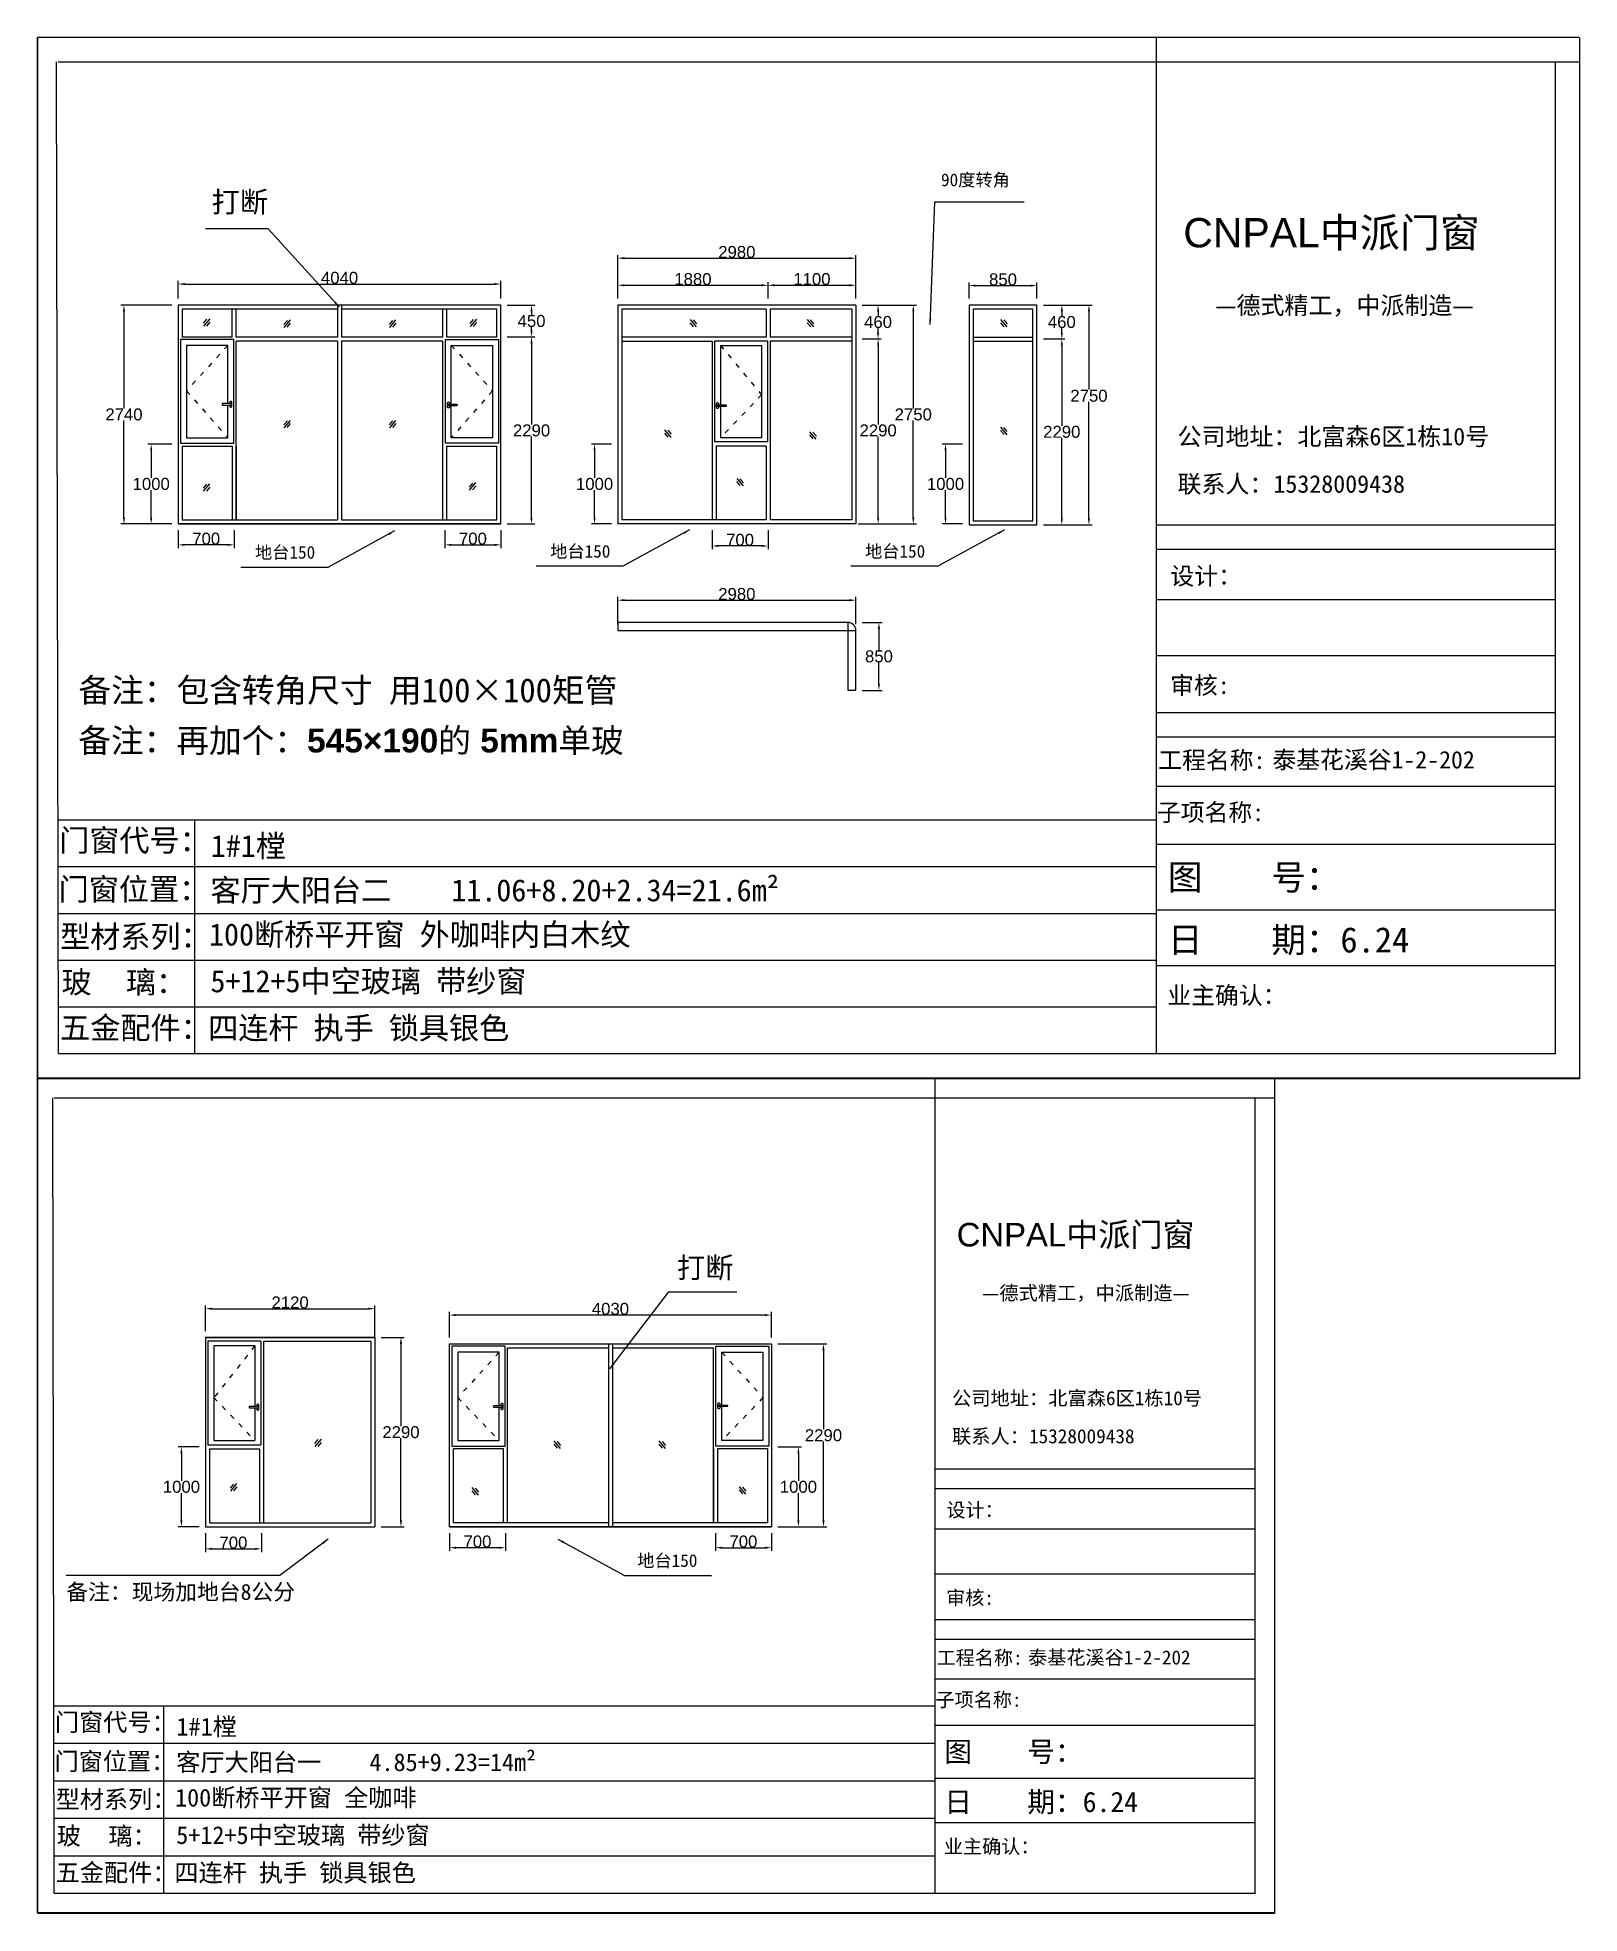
# Model space of a CAD drawing. Header units: inches. Extents: x -138455 to 599497, y -747149 to 13167.
# Drawn here: x 166422 to 185731, y -184677 to -161195 of the extents above; entities that cross this region are included whole.
import ezdxf

# ---------------------------------------------------------------- set-up
doc = ezdxf.new("R2010")
doc.units = ezdxf.units.IN
doc.header["$MEASUREMENT"] = 0
doc.header["$PDMODE"] = 35
doc.header["$PDSIZE"] = -3
doc.linetypes.add('ACAD_ISO03W100', pattern=[30, 12, -18])
doc.layers.add('0 @ 1', color=7, linetype='Continuous')
doc.styles.add('Annotative', font='arialbd.ttf')
doc.styles.add('MtXpl_', font='')
doc.styles.add('MtXpl__1', font='')
doc.styles.get("Standard").update_dxf_attribs({"font": 'arial.ttf'})
doc.styles.get('MtXpl_').set_extended_font_data('SimSun')
doc.styles.get('MtXpl__1').set_extended_font_data('SimSun', bold=True)
doc.dimstyles.get("Standard").update_dxf_attribs({"dimtxt": 80, "dimasz": 70, "dimexe": 40, "dimexo": 80, "dimgap": 0, "dimtad": 1, "dimtih": 1, "dimtoh": 1, "dimdec": 0, "dimzin": 0, "dimdsep": 46, "dimtxsty": 'Standard', "dimcen": 0.09, "dimadec": 0, "dimazin": 0, "dimtfac": 1, "dimtdec": 0, "dimtofl": 0, "dimtmove": 0, "dimatfit": 3, "dimfxl": 0, "dimtolj": 1, "dimtzin": 0, "dimarcsym": 0})

msp = doc.modelspace()

# ---------------------------------------------------------------- texts
for s, height, style, p in [('中派门窗', 367.03, 'MtXpl_', (182479.4, -163821.9)), ('—德式精工，中派制造—', 220.22, 'MtXpl_', (181167.4, -164657.5)), ('公司地址：北富森6区1栋10号', 220.22, 'MtXpl_', (180696.6, -166299.2)), ('联系人：15328009438', 220.22, 'MtXpl_', (180696.6, -166893.2)), ('设计：', 218.86, 'MtXpl_', (180608.2, -168043.8)), ('审核:', 218.86, 'MtXpl_', (180604.2, -169411.9)), ('工程名称:', 218.86, 'MtXpl_', (180455, -170348.8)), ('泰基花溪谷1-2-202 ', 218.856, 'MtXpl_', (181884.9, -170344.3)), ('子项名称:', 218.86, 'MtXpl_', (180438.5, -171003.2)), ('1#1樘', 276.5, 'MtXpl__1', (168591.4, -171452.6)), ('图    号：', 317.12, 'MtXpl_', (180576.4, -171864.4)), ('客厅大阳台二    11.06+8.20+2.34=21.6m²', 276.498, 'MtXpl__1', (168587.8, -172007.3)), ('100断桥平开窗 外咖啡内白木纹', 276.498, 'MtXpl__1', (168568.8, -172560.5)), ('日    期：6.24', 317.117, 'MtXpl_', (180576.4, -172647.6)), ('5+12+5中空玻璃 带纱窗', 276.498, 'MtXpl__1', (168587, -173145.4)), ('业主确认：', 218.86, 'MtXpl_', (180569.6, -173293.5)), ('四连杆 执手 锁具银色', 276.498, 'MtXpl__1', (168558.2, -173731.9)), ('中派门窗', 294.44, 'MtXpl_', (179303.6, -176327.4)), ('—德式精工，中派制造—', 176.667, 'MtXpl_', (178251.1, -176997.8)), ('公司地址：北富森6区1栋10号', 176.667, 'MtXpl_', (177873.4, -178314.8)), ('联系人：15328009438', 176.667, 'MtXpl_', (177873.4, -178791.3)), ('设计：', 175.57, 'MtXpl_', (177802.5, -179714.4)), ('审核:', 175.57, 'MtXpl_', (177799.3, -180811.9)), ('工程名称:', 175.57, 'MtXpl_', (177679.6, -181563.5)), ('泰基花溪谷1-2-202 ', 175.573, 'MtXpl_', (178826.7, -181559.9)), ('子项名称:', 175.57, 'MtXpl_', (177666.4, -182088.5)), ('1#1樘', 221.81, 'MtXpl__1', (168162.3, -182449)), ('客厅大阳台一    4.85+9.23=14m²', 221.815, 'MtXpl__1', (168159.4, -182894)), ('图    号：', 254.4, 'MtXpl_', (177777, -182779.4)), ('100断桥平开窗 全咖啡', 221.815, 'MtXpl__1', (168144.1, -183337.8)), ('日    期：6.24', 254.4, 'MtXpl_', (177777, -183407.7)), ('5+12+5中空玻璃 带纱窗', 221.815, 'MtXpl__1', (168158.8, -183807)), ('业主确认：', 175.57, 'MtXpl_', (177771.5, -183925.8)), ('四连杆 执手 锁具银色', 221.815, 'MtXpl__1', (168135.6, -184277.5))]:
    msp.add_text(s, height=height, dxfattribs=dict(style=style)).set_placement(p)
for height, p in [(367.03, (180769.6, -163821.9)), (294.44, (177932, -176327.4))]:
    msp.add_text('CNPAL', height=height).set_placement(p)
at = {"layer": '0 @ 1', "style": 'Annotative'}
for s, height, p in [('备注：再加个：545×190的 5mm单玻', 300, (166932.4, -170144.2)), ('门窗代号：', 276.5, (166693, -171382.3)), ('门窗位置：', 276.5, (166687, -171994.2)), ('型材系列：', 276.5, (166704.4, -172586)), ('玻    璃：', 276.5, (166722.3, -173157.3)), ('五金配件：', 276.5, (166705, -173729.1)), ('门窗代号：', 221.81, (166639.3, -182392.6)), ('门窗位置：', 221.81, (166634.5, -182883.5)), ('型材系列：', 221.81, (166648.5, -183358.2)), ('玻    璃：', 221.81, (166662.9, -183816.5)), ('五金配件：', 221.81, (166648.9, -184275.3))]:
    msp.add_text(s, height=height, dxfattribs=at).set_placement(p)
at = {"layer": '0 @ 1', "insert": (166935, -169215), "char_height": 300, "attachment_point": 1, "style": 'Annotative'}
msp.add_mtext_dynamic_manual_height_columns('{\\fSimSun|b1|i0|c134|p2;备注：包含转角尺寸 用100×100矩管}', width=7533.416, gutter_width=903.5, heights=[0], dxfattribs=at)

# ---------------------------------------------------------------- blocks, each defined once
blk = doc.blocks.new('*D282')
at = {"color": 0, "lineweight": -2, "transparency": 16777216}
for p, q in [((259700, -158474), (259700, -158696)), ((260400, -158474), (260400, -158696)), ((260320, -158656), (259780, -158656))]:
    blk.add_line(p, q, dxfattribs=at)
at = {"color": 0, "transparency": 16777216}
for points in [[(259780, -158643), (259780, -158669), (259700, -158656)], [(260320, -158643), (260320, -158669), (260400, -158656)]]:
    blk.add_solid(points, dxfattribs=at)
at = {"layer": 'Defpoints', "color": 0, "transparency": 16777216}
for p in [(259700, -158394), (260400, -158394), (259700, -158656)]:
    blk.add_point(p, dxfattribs=at)
at = {"color": 0, "transparency": 16777216, "insert": (260050, -158579), "char_height": 150, "attachment_point": 5}
blk.add_mtext('\\A1;700', dxfattribs=at)
blk = doc.blocks.new('*D283')
at = {"color": 0, "lineweight": -2, "transparency": 16777216}
for p, q in [((263040, -158474), (263040, -158696)), ((263740, -158474), (263740, -158696)), ((263120, -158656), (263660, -158656))]:
    blk.add_line(p, q, dxfattribs=at)
at = {"color": 0, "transparency": 16777216}
for points in [[(263120, -158643), (263120, -158669), (263040, -158656)], [(263660, -158643), (263660, -158669), (263740, -158656)]]:
    blk.add_solid(points, dxfattribs=at)
at = {"layer": 'Defpoints', "color": 0, "transparency": 16777216}
for p in [(263040, -158394), (263740, -158394), (263740, -158656)]:
    blk.add_point(p, dxfattribs=at)
at = {"color": 0, "transparency": 16777216, "insert": (263390, -158579), "char_height": 150, "attachment_point": 5}
blk.add_mtext('\\A1;700', dxfattribs=at)
blk = doc.blocks.new('*D448')
at = {"color": 0, "lineweight": -2, "transparency": 16777216}
for p, q in [((259620, -157394), (259321, -157394)), ((259361, -157474), (259361, -157818)), ((259361, -158314), (259361, -157971)), ((259620, -158394), (259321, -158394))]:
    blk.add_line(p, q, dxfattribs=at)
at = {"color": 0, "transparency": 16777216}
for points in [[(259348, -157474), (259374, -157474), (259361, -157394)], [(259348, -158314), (259374, -158314), (259361, -158394)]]:
    blk.add_solid(points, dxfattribs=at)
at = {"layer": 'Defpoints', "color": 0, "transparency": 16777216}
for p in [(259700, -157394), (259361, -158394), (259700, -158394)]:
    blk.add_point(p, dxfattribs=at)
at = {"color": 0, "transparency": 16777216, "insert": (259361, -157894), "char_height": 150, "attachment_point": 5}
blk.add_mtext('\\A1;1000', dxfattribs=at)
blk = doc.blocks.new('dzcs')
blk.add_lwpolyline([(142182, -3328), (142182, -3342, 0.414214), (142196, -3355), (142196, -3355, 0.414214), (142209, -3342), (142209, -3294, 0.414214), (142196, -3280), (142196, -3280, 0.414214), (142182, -3294), (142182, -3308)], format="xyb")
blk.add_lwpolyline([(142096, -3328), (142196, -3328, 0.414214), (142206, -3318), (142206, -3318, 0.414214), (142196, -3308), (142096, -3308, 0.414214), (142086, -3318), (142086, -3318, 0.414214)], format="xyb", close=True)
blk = doc.blocks.new('123as')
at = {"color": 0}
for p, q in [((90189, 51387), (90252, 51462)), ((90194, 51330), (90312, 51470)), ((90251, 51335), (90314, 51410))]:
    blk.add_line(p, q, dxfattribs=at)
blk = doc.blocks.new('*D449')
at = {"color": 0, "lineweight": -2, "transparency": 16777216}
for p, q in [((263820, -156054), (264164, -156054)), ((264124, -156134), (264124, -157148)), ((264124, -158314), (264124, -157301)), ((263820, -158394), (264164, -158394))]:
    blk.add_line(p, q, dxfattribs=at)
at = {"color": 0, "transparency": 16777216}
for points in [[(264110, -156134), (264137, -156134), (264124, -156054)], [(264110, -158314), (264137, -158314), (264124, -158394)]]:
    blk.add_solid(points, dxfattribs=at)
at = {"layer": 'Defpoints', "color": 0, "transparency": 16777216}
for p in [(263740, -156054), (263740, -158394), (264124, -158394)]:
    blk.add_point(p, dxfattribs=at)
at = {"color": 0, "transparency": 16777216, "insert": (264124, -157224), "char_height": 150, "attachment_point": 5}
blk.add_mtext('\\A1;2290', dxfattribs=at)
blk = doc.blocks.new('*D284')
at = {"color": 0, "lineweight": -2, "transparency": 16777216}
for p, q in [((259700, -155574), (259700, -155351)), ((259780, -155391), (263660, -155391)), ((263740, -155574), (263740, -155351))]:
    blk.add_line(p, q, dxfattribs=at)
at = {"color": 0, "transparency": 16777216}
for points in [[(259780, -155378), (259780, -155404), (259700, -155391)], [(263660, -155378), (263660, -155404), (263740, -155391)]]:
    blk.add_solid(points, dxfattribs=at)
at = {"layer": 'Defpoints', "color": 0, "transparency": 16777216}
for p in [(263740, -155391), (259700, -155654), (263740, -155654)]:
    blk.add_point(p, dxfattribs=at)
at = {"color": 0, "transparency": 16777216, "insert": (261720, -155314), "char_height": 150, "attachment_point": 5}
blk.add_mtext('\\A1;4040', dxfattribs=at)
blk = doc.blocks.new('*D450')
at = {"color": 0, "lineweight": -2, "transparency": 16777216}
for p, q in [((263820, -155654), (264164, -155654)), ((264124, -155734), (264124, -155778)), ((263820, -156054), (264164, -156054)), ((264124, -155974), (264124, -155931))]:
    blk.add_line(p, q, dxfattribs=at)
at = {"color": 0, "transparency": 16777216}
for points in [[(264110, -155734), (264137, -155734), (264124, -155654)], [(264110, -155974), (264137, -155974), (264124, -156054)]]:
    blk.add_solid(points, dxfattribs=at)
at = {"layer": 'Defpoints', "color": 0, "transparency": 16777216}
for p in [(263740, -155654), (264124, -155654), (263740, -156054)]:
    blk.add_point(p, dxfattribs=at)
at = {"color": 0, "transparency": 16777216, "insert": (264124, -155854), "char_height": 150, "attachment_point": 5}
blk.add_mtext('\\A1;450', dxfattribs=at)
blk = doc.blocks.new('*D451')
at = {"color": 0, "lineweight": -2, "transparency": 16777216}
for p, q in [((266385, -158474), (266385, -158710)), ((267085, -158474), (267085, -158710)), ((267005, -158670), (266465, -158670))]:
    blk.add_line(p, q, dxfattribs=at)
at = {"color": 0, "transparency": 16777216}
for points in [[(266465, -158657), (266465, -158683), (266385, -158670)], [(267005, -158657), (267005, -158683), (267085, -158670)]]:
    blk.add_solid(points, dxfattribs=at)
at = {"layer": 'Defpoints', "color": 0, "transparency": 16777216}
for p in [(266385, -158394), (267085, -158394), (266385, -158670)]:
    blk.add_point(p, dxfattribs=at)
at = {"color": 0, "transparency": 16777216, "insert": (266735, -158593), "char_height": 150, "attachment_point": 5}
blk.add_mtext('\\A1;700', dxfattribs=at)
blk = doc.blocks.new('*D452')
at = {"color": 0, "lineweight": -2, "transparency": 16777216}
for p, q in [((259620, -155654), (258980, -155654)), ((259020, -155734), (259020, -156948)), ((259020, -158314), (259020, -157101)), ((259620, -158394), (258980, -158394))]:
    blk.add_line(p, q, dxfattribs=at)
at = {"color": 0, "transparency": 16777216}
for points in [[(259007, -155734), (259034, -155734), (259020, -155654)], [(259007, -158314), (259034, -158314), (259020, -158394)]]:
    blk.add_solid(points, dxfattribs=at)
at = {"layer": 'Defpoints', "color": 0, "transparency": 16777216}
for p in [(259700, -155654), (259020, -158394), (259700, -158394)]:
    blk.add_point(p, dxfattribs=at)
at = {"color": 0, "transparency": 16777216, "insert": (259020, -157024), "char_height": 150, "attachment_point": 5}
blk.add_mtext('\\A1;2740', dxfattribs=at)
blk = doc.blocks.new('*D285')
at = {"color": 0, "lineweight": -2, "transparency": 16777216}
for p, q in [((265205, -155574), (265205, -155367)), ((265285, -155407), (267005, -155407)), ((267085, -155574), (267085, -155367))]:
    blk.add_line(p, q, dxfattribs=at)
at = {"color": 0, "transparency": 16777216}
for points in [[(265285, -155394), (265285, -155420), (265205, -155407)], [(267005, -155394), (267005, -155420), (267085, -155407)]]:
    blk.add_solid(points, dxfattribs=at)
at = {"layer": 'Defpoints', "color": 0, "transparency": 16777216}
for p in [(267085, -155407), (265205, -155654), (267085, -155654)]:
    blk.add_point(p, dxfattribs=at)
at = {"color": 0, "transparency": 16777216, "insert": (266145, -155330), "char_height": 150, "attachment_point": 5}
blk.add_mtext('\\A1;1880', dxfattribs=at)
blk = doc.blocks.new('*D286')
at = {"color": 0, "lineweight": -2, "transparency": 16777216}
for p, q in [((267085, -155574), (267085, -155367)), ((267165, -155407), (268105, -155407)), ((268185, -155574), (268185, -155367))]:
    blk.add_line(p, q, dxfattribs=at)
at = {"color": 0, "transparency": 16777216}
for points in [[(267165, -155394), (267165, -155420), (267085, -155407)], [(268105, -155394), (268105, -155420), (268185, -155407)]]:
    blk.add_solid(points, dxfattribs=at)
at = {"layer": 'Defpoints', "color": 0, "transparency": 16777216}
for p in [(268185, -155407), (267085, -155654), (268185, -155654)]:
    blk.add_point(p, dxfattribs=at)
at = {"color": 0, "transparency": 16777216, "insert": (267635, -155330), "char_height": 150, "attachment_point": 5}
blk.add_mtext('\\A1;1100', dxfattribs=at)
blk = doc.blocks.new('*D445')
at = {"color": 0, "lineweight": -2, "transparency": 16777216}
for p, q in [((268265, -155654), (268944, -155654)), ((268904, -155734), (268904, -156948)), ((268904, -158314), (268904, -157101)), ((268265, -158394), (268944, -158394))]:
    blk.add_line(p, q, dxfattribs=at)
at = {"color": 0, "transparency": 16777216}
for points in [[(268891, -155734), (268918, -155734), (268904, -155654)], [(268891, -158314), (268918, -158314), (268904, -158394)]]:
    blk.add_solid(points, dxfattribs=at)
at = {"layer": 'Defpoints', "color": 0, "transparency": 16777216}
for p in [(268185, -155654), (268185, -158394), (268904, -158394)]:
    blk.add_point(p, dxfattribs=at)
at = {"color": 0, "transparency": 16777216, "insert": (268904, -157024), "char_height": 150, "attachment_point": 5}
blk.add_mtext('\\A1;2750', dxfattribs=at)
blk = doc.blocks.new('*D453')
at = {"color": 0, "lineweight": -2, "transparency": 16777216}
for p, q in [((270533, -155654), (271144, -155654)), ((271104, -155734), (271104, -156713)), ((271104, -158324), (271104, -156867)), ((270533, -158404), (271144, -158404))]:
    blk.add_line(p, q, dxfattribs=at)
at = {"color": 0, "transparency": 16777216}
for points in [[(271090, -155734), (271117, -155734), (271104, -155654)], [(271090, -158324), (271117, -158324), (271104, -158404)]]:
    blk.add_solid(points, dxfattribs=at)
at = {"layer": 'Defpoints', "color": 0, "transparency": 16777216}
for p in [(270453, -155654), (270453, -158404), (271104, -158404)]:
    blk.add_point(p, dxfattribs=at)
at = {"color": 0, "transparency": 16777216, "insert": (271104, -156790), "char_height": 150, "attachment_point": 5}
blk.add_mtext('\\A1;2750', dxfattribs=at)
blk = doc.blocks.new('*D454')
at = {"color": 0, "lineweight": -2, "transparency": 16777216}
for p, q in [((265125, -157394), (264873, -157394)), ((264913, -157474), (264913, -157818)), ((264913, -158314), (264913, -157971)), ((265125, -158394), (264873, -158394))]:
    blk.add_line(p, q, dxfattribs=at)
at = {"color": 0, "transparency": 16777216}
for points in [[(264900, -157474), (264926, -157474), (264913, -157394)], [(264900, -158314), (264926, -158314), (264913, -158394)]]:
    blk.add_solid(points, dxfattribs=at)
at = {"layer": 'Defpoints', "color": 0, "transparency": 16777216}
for p in [(265205, -157394), (264913, -158394), (265205, -158394)]:
    blk.add_point(p, dxfattribs=at)
at = {"color": 0, "transparency": 16777216, "insert": (264913, -157894), "char_height": 150, "attachment_point": 5}
blk.add_mtext('\\A1;1000', dxfattribs=at)
blk = doc.blocks.new('*D455')
at = {"color": 0, "lineweight": -2, "transparency": 16777216}
for p, q in [((269520, -157394), (269268, -157394)), ((269308, -157474), (269308, -157818)), ((269308, -158314), (269308, -157971)), ((269520, -158394), (269268, -158394))]:
    blk.add_line(p, q, dxfattribs=at)
at = {"color": 0, "transparency": 16777216}
for points in [[(269294, -157474), (269321, -157474), (269308, -157394)], [(269294, -158314), (269321, -158314), (269308, -158394)]]:
    blk.add_solid(points, dxfattribs=at)
at = {"layer": 'Defpoints', "color": 0, "transparency": 16777216}
for p in [(269600, -157394), (269308, -158394), (269600, -158394)]:
    blk.add_point(p, dxfattribs=at)
at = {"color": 0, "transparency": 16777216, "insert": (269308, -157894), "char_height": 150, "attachment_point": 5}
blk.add_mtext('\\A1;1000', dxfattribs=at)
blk = doc.blocks.new('*D456')
at = {"color": 0, "lineweight": -2, "transparency": 16777216}
for p, q in [((265205, -155574), (265205, -155028)), ((265285, -155068), (268105, -155068)), ((268185, -155574), (268185, -155028))]:
    blk.add_line(p, q, dxfattribs=at)
at = {"color": 0, "transparency": 16777216}
for points in [[(265285, -155054), (265285, -155081), (265205, -155068)], [(268105, -155054), (268105, -155081), (268185, -155068)]]:
    blk.add_solid(points, dxfattribs=at)
at = {"layer": 'Defpoints', "color": 0, "transparency": 16777216}
for p in [(268185, -155068), (265205, -155654), (268185, -155654)]:
    blk.add_point(p, dxfattribs=at)
at = {"color": 0, "transparency": 16777216, "insert": (266695, -154991), "char_height": 150, "attachment_point": 5}
blk.add_mtext('\\A1;2980', dxfattribs=at)
blk = doc.blocks.new('*D287')
at = {"color": 0, "lineweight": -2, "transparency": 16777216}
for p, q in [((268265, -159627), (268514, -159627)), ((268474, -159707), (268474, -159975)), ((268474, -160397), (268474, -160128)), ((268265, -160477), (268514, -160477))]:
    blk.add_line(p, q, dxfattribs=at)
at = {"color": 0, "transparency": 16777216}
for points in [[(268461, -159707), (268487, -159707), (268474, -159627)], [(268461, -160397), (268487, -160397), (268474, -160477)]]:
    blk.add_solid(points, dxfattribs=at)
at = {"layer": 'Defpoints', "color": 0, "transparency": 16777216}
for p in [(268185, -159627), (268185, -160477), (268474, -160477)]:
    blk.add_point(p, dxfattribs=at)
at = {"color": 0, "transparency": 16777216, "insert": (268474, -160052), "char_height": 150, "attachment_point": 5}
blk.add_mtext('\\A1;850', dxfattribs=at)
blk = doc.blocks.new('*D288')
at = {"color": 0, "lineweight": -2, "transparency": 16777216}
for p, q in [((265205, -159647), (265205, -159308)), ((265285, -159348), (268105, -159348)), ((268185, -159647), (268185, -159308))]:
    blk.add_line(p, q, dxfattribs=at)
at = {"color": 0, "transparency": 16777216}
for points in [[(265285, -159335), (265285, -159362), (265205, -159348)], [(268105, -159335), (268105, -159362), (268185, -159348)]]:
    blk.add_solid(points, dxfattribs=at)
at = {"layer": 'Defpoints', "color": 0, "transparency": 16777216}
for p in [(268185, -159348), (265205, -159727), (268185, -159727)]:
    blk.add_point(p, dxfattribs=at)
at = {"color": 0, "transparency": 16777216, "insert": (266695, -159272), "char_height": 150, "attachment_point": 5}
blk.add_mtext('\\A1;2980', dxfattribs=at)
blk = doc.blocks.new('*D457')
at = {"color": 0, "lineweight": -2, "transparency": 16777216}
for p, q in [((268265, -155654), (268503, -155654)), ((268463, -155734), (268463, -155790)), ((268265, -156079), (268503, -156079)), ((268463, -155999), (268463, -155943))]:
    blk.add_line(p, q, dxfattribs=at)
at = {"color": 0, "transparency": 16777216}
for points in [[(268450, -155734), (268477, -155734), (268463, -155654)], [(268450, -155999), (268477, -155999), (268463, -156079)]]:
    blk.add_solid(points, dxfattribs=at)
at = {"layer": 'Defpoints', "color": 0, "transparency": 16777216}
for p in [(268185, -155654), (268463, -155654), (268185, -156079)]:
    blk.add_point(p, dxfattribs=at)
at = {"color": 0, "transparency": 16777216, "insert": (268463, -155867), "char_height": 150, "attachment_point": 5}
blk.add_mtext('\\A1;460', dxfattribs=at)
blk = doc.blocks.new('*D446')
at = {"color": 0, "lineweight": -2, "transparency": 16777216}
for p, q in [((268265, -156079), (268504, -156079)), ((268464, -156159), (268464, -157148)), ((268464, -158314), (268464, -157301)), ((268215, -158394), (268504, -158394))]:
    blk.add_line(p, q, dxfattribs=at)
at = {"color": 0, "transparency": 16777216}
for points in [[(268451, -156159), (268478, -156159), (268464, -156079)], [(268451, -158314), (268478, -158314), (268464, -158394)]]:
    blk.add_solid(points, dxfattribs=at)
at = {"layer": 'Defpoints', "color": 0, "transparency": 16777216}
for p in [(268185, -156079), (268135, -158394), (268464, -158394)]:
    blk.add_point(p, dxfattribs=at)
at = {"color": 0, "transparency": 16777216, "insert": (268464, -157224), "char_height": 150, "attachment_point": 5}
blk.add_mtext('\\A1;2290', dxfattribs=at)
blk = doc.blocks.new('*D458')
at = {"color": 0, "lineweight": -2, "transparency": 16777216}
for p, q in [((270533, -155654), (270804, -155654)), ((270764, -155734), (270764, -155790)), ((270533, -156079), (270804, -156079)), ((270764, -155999), (270764, -155943))]:
    blk.add_line(p, q, dxfattribs=at)
at = {"color": 0, "transparency": 16777216}
for points in [[(270751, -155734), (270778, -155734), (270764, -155654)], [(270751, -155999), (270778, -155999), (270764, -156079)]]:
    blk.add_solid(points, dxfattribs=at)
at = {"layer": 'Defpoints', "color": 0, "transparency": 16777216}
for p in [(270453, -155654), (270764, -155654), (270453, -156079)]:
    blk.add_point(p, dxfattribs=at)
at = {"color": 0, "transparency": 16777216, "insert": (270764, -155867), "char_height": 150, "attachment_point": 5}
blk.add_mtext('\\A1;460', dxfattribs=at)
blk = doc.blocks.new('*D447')
at = {"color": 0, "lineweight": -2, "transparency": 16777216}
for p, q in [((269603, -155574), (269603, -155370)), ((269683, -155410), (270373, -155410)), ((270453, -155574), (270453, -155370))]:
    blk.add_line(p, q, dxfattribs=at)
at = {"color": 0, "transparency": 16777216}
for points in [[(269683, -155397), (269683, -155424), (269603, -155410)], [(270373, -155397), (270373, -155424), (270453, -155410)]]:
    blk.add_solid(points, dxfattribs=at)
at = {"layer": 'Defpoints', "color": 0, "transparency": 16777216}
for p in [(270453, -155410), (269603, -155654), (270453, -155654)]:
    blk.add_point(p, dxfattribs=at)
at = {"color": 0, "transparency": 16777216, "insert": (270028, -155334), "char_height": 150, "attachment_point": 5}
blk.add_mtext('\\A1;850', dxfattribs=at)
blk = doc.blocks.new('*D459')
at = {"color": 0, "lineweight": -2, "transparency": 16777216}
for p, q in [((270601, -156079), (270804, -156079)), ((270764, -156159), (270764, -157165)), ((270764, -158324), (270764, -157318)), ((270533, -158404), (270804, -158404))]:
    blk.add_line(p, q, dxfattribs=at)
at = {"color": 0, "transparency": 16777216}
for points in [[(270751, -156159), (270778, -156159), (270764, -156079)], [(270751, -158324), (270778, -158324), (270764, -158404)]]:
    blk.add_solid(points, dxfattribs=at)
at = {"layer": 'Defpoints', "color": 0, "transparency": 16777216}
for p in [(270521, -156079), (270453, -158404), (270764, -158404)]:
    blk.add_point(p, dxfattribs=at)
at = {"color": 0, "transparency": 16777216, "insert": (270764, -157242), "char_height": 150, "attachment_point": 5}
blk.add_mtext('\\A1;2290', dxfattribs=at)
blk = doc.blocks.new('*D471')
at = {"color": 0, "lineweight": -2, "transparency": 16777216}
for p, q in [((235485, -173926), (235485, -173606)), ((239435, -173646), (235565, -173646)), ((239515, -173926), (239515, -173606))]:
    blk.add_line(p, q, dxfattribs=at)
at = {"color": 0, "transparency": 16777216}
for points in [[(235565, -173633), (235565, -173659), (235485, -173646)], [(239435, -173633), (239435, -173659), (239515, -173646)]]:
    blk.add_solid(points, dxfattribs=at)
at = {"layer": 'Defpoints', "color": 0, "transparency": 16777216}
for p in [(235485, -173646), (235485, -174006), (239515, -174006)]:
    blk.add_point(p, dxfattribs=at)
at = {"color": 0, "transparency": 16777216, "insert": (237500, -173569), "char_height": 150, "attachment_point": 5}
blk.add_mtext('\\A1;4030', dxfattribs=at)
blk = doc.blocks.new('*D280')
at = {"color": 0, "lineweight": -2, "transparency": 16777216}
for p, q in [((238815, -176376), (238815, -176598)), ((238895, -176558), (239435, -176558)), ((239515, -176376), (239515, -176598))]:
    blk.add_line(p, q, dxfattribs=at)
at = {"color": 0, "transparency": 16777216}
for points in [[(238895, -176545), (238895, -176571), (238815, -176558)], [(239435, -176545), (239435, -176571), (239515, -176558)]]:
    blk.add_solid(points, dxfattribs=at)
at = {"layer": 'Defpoints', "color": 0, "transparency": 16777216}
for p in [(238815, -176296), (239515, -176296), (239515, -176558)]:
    blk.add_point(p, dxfattribs=at)
at = {"color": 0, "transparency": 16777216, "insert": (239165, -176481), "char_height": 150, "attachment_point": 5}
blk.add_mtext('\\A1;700', dxfattribs=at)
blk = doc.blocks.new('*D281')
at = {"color": 0, "lineweight": -2, "transparency": 16777216}
for p, q in [((235485, -176376), (235485, -176598)), ((236105, -176558), (235565, -176558)), ((236185, -176376), (236185, -176598))]:
    blk.add_line(p, q, dxfattribs=at)
at = {"color": 0, "transparency": 16777216}
for points in [[(235565, -176545), (235565, -176571), (235485, -176558)], [(236105, -176545), (236105, -176571), (236185, -176558)]]:
    blk.add_solid(points, dxfattribs=at)
at = {"layer": 'Defpoints', "color": 0, "transparency": 16777216}
for p in [(235485, -176296), (236185, -176296), (235485, -176558)]:
    blk.add_point(p, dxfattribs=at)
at = {"color": 0, "transparency": 16777216, "insert": (235835, -176481), "char_height": 150, "attachment_point": 5}
blk.add_mtext('\\A1;700', dxfattribs=at)
blk = doc.blocks.new('*D472')
at = {"color": 0, "lineweight": -2, "transparency": 16777216}
for p, q in [((239595, -175296), (239894, -175296)), ((239854, -175376), (239854, -175720)), ((239854, -176216), (239854, -175873)), ((239595, -176296), (239894, -176296))]:
    blk.add_line(p, q, dxfattribs=at)
at = {"color": 0, "transparency": 16777216}
for points in [[(239841, -175376), (239867, -175376), (239854, -175296)], [(239841, -176216), (239867, -176216), (239854, -176296)]]:
    blk.add_solid(points, dxfattribs=at)
at = {"layer": 'Defpoints', "color": 0, "transparency": 16777216}
for p in [(239515, -175296), (239515, -176296), (239854, -176296)]:
    blk.add_point(p, dxfattribs=at)
at = {"color": 0, "transparency": 16777216, "insert": (239854, -175796), "char_height": 150, "attachment_point": 5}
blk.add_mtext('\\A1;1000', dxfattribs=at)
blk = doc.blocks.new('*D291')
at = {"color": 0, "lineweight": -2, "transparency": 16777216}
for p, q in [((232429, -173846), (232429, -173526)), ((234549, -173926), (234549, -173526)), ((232509, -173566), (234469, -173566))]:
    blk.add_line(p, q, dxfattribs=at)
at = {"color": 0, "transparency": 16777216}
for points in [[(232509, -173553), (232509, -173579), (232429, -173566)], [(234469, -173553), (234469, -173579), (234549, -173566)]]:
    blk.add_solid(points, dxfattribs=at)
at = {"layer": 'Defpoints', "color": 0, "transparency": 16777216}
for p in [(234549, -173566), (232429, -173926), (234549, -174006)]:
    blk.add_point(p, dxfattribs=at)
at = {"color": 0, "transparency": 16777216, "insert": (233489, -173489), "char_height": 150, "attachment_point": 5}
blk.add_mtext('\\A1;2120', dxfattribs=at)
blk = doc.blocks.new('*D473')
at = {"color": 0, "lineweight": -2, "transparency": 16777216}
for p, q in [((232429, -176376), (232429, -176612)), ((232509, -176572), (233049, -176572)), ((233129, -176376), (233129, -176612))]:
    blk.add_line(p, q, dxfattribs=at)
at = {"color": 0, "transparency": 16777216}
for points in [[(232509, -176559), (232509, -176585), (232429, -176572)], [(233049, -176559), (233049, -176585), (233129, -176572)]]:
    blk.add_solid(points, dxfattribs=at)
at = {"layer": 'Defpoints', "color": 0, "transparency": 16777216}
for p in [(232429, -176296), (233129, -176296), (233129, -176572)]:
    blk.add_point(p, dxfattribs=at)
at = {"color": 0, "transparency": 16777216, "insert": (232779, -176495), "char_height": 150, "attachment_point": 5}
blk.add_mtext('\\A1;700', dxfattribs=at)
blk = doc.blocks.new('*D474')
at = {"color": 0, "lineweight": -2, "transparency": 16777216}
for p, q in [((239595, -174006), (240208, -174006)), ((240168, -174086), (240168, -175075)), ((240168, -176216), (240168, -175228)), ((239595, -176296), (240208, -176296))]:
    blk.add_line(p, q, dxfattribs=at)
at = {"color": 0, "transparency": 16777216}
for points in [[(240154, -174086), (240181, -174086), (240168, -174006)], [(240154, -176216), (240181, -176216), (240168, -176296)]]:
    blk.add_solid(points, dxfattribs=at)
at = {"layer": 'Defpoints', "color": 0, "transparency": 16777216}
for p in [(239515, -174006), (239515, -176296), (240168, -176296)]:
    blk.add_point(p, dxfattribs=at)
at = {"color": 0, "transparency": 16777216, "insert": (240168, -175151), "char_height": 150, "attachment_point": 5}
blk.add_mtext('\\A1;2290', dxfattribs=at)
blk = doc.blocks.new('*D475')
at = {"color": 0, "lineweight": -2, "transparency": 16777216}
for p, q in [((232349, -175296), (232088, -175296)), ((232128, -175376), (232128, -175720)), ((232128, -176216), (232128, -175873)), ((232349, -176296), (232088, -176296))]:
    blk.add_line(p, q, dxfattribs=at)
at = {"color": 0, "transparency": 16777216}
for points in [[(232114, -175376), (232141, -175376), (232128, -175296)], [(232114, -176216), (232141, -176216), (232128, -176296)]]:
    blk.add_solid(points, dxfattribs=at)
at = {"layer": 'Defpoints', "color": 0, "transparency": 16777216}
for p in [(232429, -175296), (232128, -176296), (232429, -176296)]:
    blk.add_point(p, dxfattribs=at)
at = {"color": 0, "transparency": 16777216, "insert": (232128, -175796), "char_height": 150, "attachment_point": 5}
blk.add_mtext('\\A1;1000', dxfattribs=at)
blk = doc.blocks.new('*D470')
at = {"color": 0, "lineweight": -2, "transparency": 16777216}
for p, q in [((234629, -173926), (234917, -173926)), ((234877, -174006), (234877, -175035)), ((234877, -176216), (234877, -175188)), ((234629, -176296), (234917, -176296))]:
    blk.add_line(p, q, dxfattribs=at)
at = {"color": 0, "transparency": 16777216}
for points in [[(234863, -174006), (234890, -174006), (234877, -173926)], [(234863, -176216), (234890, -176216), (234877, -176296)]]:
    blk.add_solid(points, dxfattribs=at)
at = {"layer": 'Defpoints', "color": 0, "transparency": 16777216}
for p in [(234549, -173926), (234549, -176296), (234877, -176296)]:
    blk.add_point(p, dxfattribs=at)
at = {"color": 0, "transparency": 16777216, "insert": (234877, -175112), "char_height": 150, "attachment_point": 5}
blk.add_mtext('\\A1;2290', dxfattribs=at)
blk = doc.blocks.new('23as')
for p, q in [((263739.5, -155654.3), (259699.5, -155654.3)), ((259699.5, -155654.3), (259699.5, -158394.3)), ((261694.5, -155654.3), (261694.5, -156054.3)), ((261744.5, -155654.3), (261744.5, -156054.3)), ((263739.5, -158394.3), (263739.5, -155654.3)), ((268185.2, -155654.3), (265205.2, -155654.3)), ((265205.2, -155654.3), (265205.2, -158394.3)), ((268185.2, -155654.3), (268185.2, -158394.3)), ((270453.1, -155654.3), (269603.1, -155654.3)), ((269603.1, -155654.3), (269603.1, -158404.3)), ((270453.1, -158404.3), (270453.1, -155654.3)), ((261694.5, -155704.3), (259749.5, -155704.3)), ((259749.5, -155704.3), (259749.5, -156054.3)), ((260374.5, -156054.3), (260374.5, -155704.3)), ((260424.5, -156054.3), (260424.5, -155704.3)), ((263689.5, -155704.3), (261744.5, -155704.3)), ((263014.5, -156054.3), (263014.5, -155704.3)), ((263064.5, -156054.3), (263064.5, -155704.3)), ((263689.5, -156054.3), (263689.5, -155704.3)), ((267060.2, -155704.3), (265255.2, -155704.3)), ((265255.2, -155704.3), (265255.2, -158344.3)), ((267060.2, -155704.3), (267060.2, -156054.3)), ((268135.2, -155704.3), (267110.2, -155704.3)), ((267110.2, -155704.3), (267110.2, -156054.3)), ((268135.2, -155704.3), (268135.2, -158344.3)), ((259729.5, -156084.3), (259729.5, -157385)), ((260394.5, -156084.3), (259729.5, -156084.3)), ((260374.5, -156054.3), (259749.5, -156054.3)), ((260374.5, -156054.3), (259749.5, -156054.3)), ((260394.5, -157385), (260394.5, -156084.3)), ((261694.5, -156054.3), (260424.5, -156054.3)), ((261694.5, -156054.3), (260424.5, -156054.3)), ((261694.5, -156104.3), (260424.5, -156104.3)), ((260424.5, -158344.3), (260424.5, -156104.3)), ((261694.5, -156104.3), (261694.5, -158344.3)), ((263014.5, -156054.3), (261744.5, -156054.3)), ((263014.5, -156054.3), (261744.5, -156054.3)), ((263014.5, -156104.3), (261744.5, -156104.3)), ((261744.5, -156104.3), (261744.5, -158344.3)), ((263014.5, -158344.3), (263014.5, -156104.3)), ((263044.5, -156084.3), (263709.5, -156084.3)), ((263044.5, -157385), (263044.5, -156084.3)), ((263689.5, -156054.3), (263064.5, -156054.3)), ((263689.5, -156054.3), (263064.5, -156054.3)), ((263709.5, -156084.3), (263709.5, -157385)), ((267060.2, -156054.3), (265255.2, -156054.3)), ((265255.2, -156104.3), (266385.2, -156104.3)), ((266385.2, -156104.3), (266385.2, -158344.3)), ((266415.2, -156100.5), (266415.2, -157367.8)), ((266415.2, -156100.5), (267080.2, -156100.5)), ((267080.2, -156100.5), (267080.2, -157367.8)), ((268135.2, -156054.3), (267110.2, -156054.3)), ((268135.2, -156104.3), (267110.2, -156104.3)), ((267110.2, -156104.3), (267110.2, -158344.3)), ((269653.1, -156054.3), (270403.1, -156054.3)), ((269653.1, -156104.3), (270403.1, -156104.3)), ((259804.5, -156159.3), (259804.5, -157314.3)), ((260319.5, -156159.3), (259804.5, -156159.3)), ((260319.5, -156886.7), (260319.5, -156159.3)), ((263119.5, -156159.3), (263634.5, -156159.3)), ((263119.5, -156895.4), (263119.5, -156159.3)), ((263634.5, -156159.3), (263634.5, -157314.3)), ((266490.2, -156159.3), (266490.2, -156903.1)), ((266490.2, -156159.3), (267005.2, -156159.3)), ((267005.2, -156159.3), (267005.2, -157314.3)), ((260319.5, -156886.7), (260319.5, -156736.8)), ((263119.5, -156895.4), (263119.5, -156736.8)), ((260319.5, -157109), (260319.5, -156906.7)), ((260319.5, -157314.3), (260319.5, -156906.7)), ((263119.5, -157117.6), (263119.5, -156915.4)), ((263119.5, -157314.3), (263119.5, -156915.4)), ((266490.2, -156923.1), (266490.2, -157314.3)), ((259804.5, -157314.3), (260319.5, -157314.3)), ((260319.5, -157314.3), (260319.5, -157129)), ((263119.5, -157314.3), (263119.5, -157137.6)), ((263634.5, -157314.3), (263119.5, -157314.3)), ((267005.2, -157314.3), (266490.2, -157314.3)), ((259729.5, -157385), (260394.5, -157385)), ((259749.5, -157419.3), (260374.5, -157419.3)), ((259749.5, -157419.3), (259749.5, -158344.3)), ((260374.5, -157419.3), (260374.5, -158344.3)), ((260424.5, -157419.3), (260424.5, -158344.3)), ((263014.5, -158344.3), (263014.5, -157419.3)), ((263709.5, -157385), (263044.5, -157385)), ((263064.5, -157419.3), (263689.5, -157419.3)), ((263064.5, -158344.3), (263064.5, -157419.3)), ((263689.5, -158344.3), (263689.5, -157419.3)), ((266385.2, -157419.3), (266385.2, -158344.3)), ((267080.2, -157367.8), (266415.2, -157367.8)), ((267060.2, -157419.3), (266435.2, -157419.3)), ((266435.2, -157419.3), (266435.2, -158344.3)), ((267060.2, -157419.3), (267060.2, -158344.3)), ((267110.2, -157419.3), (267110.2, -158344.3)), ((259699.5, -158394.3), (263739.5, -158394.3)), ((263739.5, -158394.3), (259699.5, -158394.3)), ((259749.5, -158344.3), (261694.5, -158344.3)), ((261744.5, -158344.3), (263689.5, -158344.3)), ((268185.2, -158394.3), (265205.2, -158394.3)), ((267060.2, -158344.3), (265255.2, -158344.3)), ((268135.2, -158344.3), (267110.2, -158344.3)), ((269603.1, -158404.3), (270453.1, -158404.3))]:
    blk.add_line(p, q)
blk.add_lwpolyline([(269653.1, -158354.3), (270403.1, -158354.3), (270403.1, -155704.3), (269653.1, -155704.3)], close=True)
at = {"linetype": 'ACAD_ISO03W100', "ltscale": 5}
for points in [[(260319.5, -156159.3), (259804.5, -156726.8), (260319.5, -157314.3)], [(263119.5, -156159.3), (263634.5, -156726.8), (263119.5, -157314.3)], [(266490.2, -156159.3), (267005.2, -156776.8), (266490.2, -157314.3)]]:
    blk.add_lwpolyline(points, dxfattribs=at)
blk.add_lwpolyline([(268085.2, -159626.6), (265205.2, -159626.6), (265205.2, -159726.6), (268185.2, -159726.6)])
blk.add_lwpolyline([(268085.2, -160476.6), (268185.2, -160476.6), (268185.2, -159726.6, 0.4142136), (268085.2, -159626.6), (268085.2, -159626.6)], format="xyb", close=True)
at = {"yscale": 0.6684526412304121, "zscale": 0.6684526412304121}
for p, xscale in [((199730.4, -190231.5), 0.6684526412304121), ((200737, -190246.1), 0.6684526412304121), ((202057, -190246.1), 0.6684526412304121), ((203067.7, -190235.9), 0.6684526412304121), ((326482, -190239.9), -0.6684526412304121), ((327947.8, -190239.9), -0.6684526412304121), ((330371.3, -190239.9), -0.6684526412304121), ((200737, -191502.5), 0.6684526412304121), ((202057, -191502.5), 0.6684526412304121), ((326162.1, -191621.8), -0.6684526412304121), ((327977.4, -191645.2), -0.6684526412304121), ((330368.8, -191588.3), -0.6684526412304121), ((199727.6, -192297), 0.6684526412304121), ((203058.1, -192282.6), 0.6684526412304121), ((327066.8, -192229.3), -0.6684526412304121)]:
    blk.add_blockref('123as', p, dxfattribs=dict(at, xscale=xscale))
blk.add_blockref('dzcs', (118162.3, -153578.9))
at = {"xscale": -1}
for p in [(405279, -153587.6), (408648.1, -153595.3)]:
    blk.add_blockref('dzcs', p, dxfattribs=at)
at = {"layer": '0 @ 1', "style": 'Annotative'}
for s, insert, char_height, attachment_point in [('{\\fSimSun|b1|i0|c134|p2;90度转角}', (269251.5, -154008), 158.063, 1), ('{\\fSimSun|b1|i0|c134|p2;打断}', (260825.6, -154234.5), 260, 3), ('{\\fSimSun|b1|i0|c134|p2;地台150}', (260661.1, -158670.5), 158.063, 1), ('{\\fSimSun|b1|i0|c134|p2;地台150}', (264357.4, -158657.7), 158.063, 1), ('{\\fSimSun|b1|i0|c134|p2;地台150}', (268300, -158657.7), 158.063, 1)]:
    blk.add_mtext_dynamic_manual_height_columns(s, width=4396.385, gutter_width=903.5, heights=[0], dxfattribs=dict(at, insert=insert, char_height=char_height, attachment_point=attachment_point))
for base, p1, p2, picture, middle in [((268185.2, -155067.7), (265205.2, -155654.3), (268185.2, -155654.3), '*D456', (266695.2, -154991.1)), ((263739.5, -155390.9), (259699.5, -155654.3), (263739.5, -155654.3), '*D284', (261719.5, -155314.3)), ((267085.2, -155407), (265205.2, -155654.3), (267085.2, -155654.3), '*D285', (266145.2, -155330.4)), ((268185.2, -155407), (267085.2, -155654.3), (268185.2, -155654.3), '*D286', (267635.2, -155330.4)), ((270453.1, -155410.4), (269603.1, -155654.3), (270453.1, -155654.3), '*D447', (270028.1, -155333.8)), ((259699.5, -158655.8), (260399.5, -158394.3), (259699.5, -158394.3), '*D282', (260049.5, -158579.3)), ((263739.5, -158655.8), (263039.5, -158394.3), (263739.5, -158394.3), '*D283', (263389.5, -158579.3)), ((268185.2, -159348.5), (265205.2, -159726.6), (268185.2, -159726.6), '*D288', (266695.2, -159271.9))]:
    dim = blk.add_linear_dim(base=base, p1=p1, p2=p2, dimstyle='Standard', override={"dimtxt": 150, "dimasz": 80})
    dim.commit()
    dim.dimension.update_dxf_attribs({"geometry": picture, "text_midpoint": middle})
for base, p1, p2, angle, picture, middle in [((259020.3, -158394.3), (259699.5, -155654.3), (259699.5, -158394.3), 90, '*D452', (259020.3, -157024.3)), ((259361, -158394.3), (259699.5, -157394.3), (259699.5, -158394.3), 90, '*D448', (259361, -157894.3)), ((266385.2, -158669.9), (267085.2, -158394.3), (266385.2, -158394.3), 180, '*D451', (266735.2, -158593.3)), ((268473.9, -160476.6), (268185.2, -159626.6), (268185.2, -160476.6), 90, '*D287', (268473.9, -160051.6))]:
    dim = blk.add_linear_dim(base=base, p1=p1, p2=p2, angle=angle, dimstyle='Standard', override={"dimtxt": 150, "dimasz": 80})
    dim.commit()
    dim.dimension.update_dxf_attribs({"geometry": picture, "text_midpoint": middle})
for base, p1, p2, text, picture, middle in [((264123.8, -155654.3), (263739.5, -156054.3), (263739.5, -155654.3), '450', '*D450', (264123.8, -155854.3)), ((268463.3, -155654.3), (268185.2, -156079.3), (268185.2, -155654.3), '460', '*D457', (268463.3, -155866.8)), ((270764.2, -155654.3), (270453.1, -156079.3), (270453.1, -155654.3), '460', '*D458', (270764.2, -155866.8)), ((264123.8, -158394.3), (263739.5, -156054.3), (263739.5, -158394.3), '2290', '*D449', (264123.8, -157224.3)), ((270764.2, -158404.3), (270520.5, -156079.3), (270453.1, -158404.3), '2290', '*D459', (270764.2, -157241.8))]:
    dim = blk.add_linear_dim(base=base, p1=p1, p2=p2, angle=90, text=text, dimstyle='Standard', override={"dimtxt": 150, "dimasz": 80})
    dim.commit()
    dim.dimension.update_dxf_attribs({"geometry": picture, "text_midpoint": middle})
for base, p1, p2, text, picture, middle in [((268904.3, -158394.3), (268185.2, -155654.3), (268185.2, -158394.3), '2750', '*D445', (268904.3, -157024.3)), ((268464.2, -158394.3), (268185.2, -156079.3), (268135.2, -158394.3), '2290', '*D446', (268464.2, -157224.3))]:
    dim = blk.add_linear_dim(base=base, p1=p1, p2=p2, angle=90, text=text, dimstyle='Standard', override={"dimtxt": 150, "dimasz": 80})
    dim.commit()
    dim.dimension.update_dxf_attribs({"geometry": picture, "text_midpoint": middle, "dimtype": 128})
for base, p1, p2, picture, middle in [((271103.8, -158404.3), (270453.1, -155654.3), (270453.1, -158404.3), '*D453', (271103.8, -156789.9)), ((264912.9, -158394.3), (265205.2, -157394.3), (265205.2, -158394.3), '*D454', (264912.9, -157894.3)), ((269307.8, -158394.3), (269600, -157394.3), (269600, -158394.3), '*D455', (269307.8, -157894.3))]:
    dim = blk.add_linear_dim(base=base, p1=p1, p2=p2, angle=90, dimstyle='Standard', override={"dimtxt": 150, "dimasz": 80})
    dim.commit()
    dim.dimension.update_dxf_attribs({"geometry": picture, "text_midpoint": middle, "dimtype": 160})
for points in [[(269114.5, -155898.9), (269173, -154364.1), (270294.5, -154361.1)], [(261715.8, -155678.2), (260826, -154698.8), (260041.2, -154698.8)], [(262407.2, -158482.2), (261572.1, -158937.2), (260484, -158937.2)], [(266103.5, -158469.4), (265268.5, -158924.4), (264180.4, -158924.4)], [(270046.1, -158469.4), (269211.1, -158924.4), (268123, -158924.4)]]:
    blk.add_leader(points, dimstyle='Standard', override={"dimtxt": 150, "dimasz": 80})
blk = doc.blocks.new('32jj')
for p, q in [((234548.7, -173926.5), (232428.7, -173926.5)), ((232428.7, -173926.5), (232428.7, -176296.5)), ((232428.7, -173926.5), (234548.7, -173926.5)), ((233123.7, -173972.7), (232458.7, -173972.7)), ((232458.7, -173972.7), (232458.7, -175270)), ((233123.7, -173972.7), (233123.7, -175270)), ((233153.7, -173976.5), (233153.7, -176246.5)), ((234498.7, -173976.5), (233153.7, -173976.5)), ((234498.7, -173976.5), (234498.7, -176246.5)), ((234548.7, -173926.5), (234548.7, -176296.5)), ((233048.7, -174031.5), (232533.7, -174031.5)), ((232533.7, -174031.5), (232533.7, -175216.5)), ((233048.7, -174031.5), (233048.7, -174788.7)), ((235485.4, -176296.5), (235485.4, -174006.5)), ((235485.4, -174006.5), (239515.4, -174006.5)), ((235515.4, -174036.5), (235515.4, -175287.2)), ((236180.4, -174036.5), (235515.4, -174036.5)), ((235590.4, -174111.5), (235590.4, -175216.5)), ((236105.4, -174111.5), (235590.4, -174111.5)), ((236105.4, -174780.4), (236105.4, -174111.5)), ((236180.4, -175287.2), (236180.4, -174036.5)), ((236210.4, -174056.5), (237475.4, -174056.5)), ((236210.4, -176246.5), (236210.4, -174056.5)), ((237475.4, -174006.5), (237475.4, -176296.5)), ((237525.4, -174006.5), (237525.4, -176296.5)), ((237525.4, -174056.5), (238790.4, -174056.5)), ((238790.4, -176246.5), (238790.4, -174056.5)), ((238820.4, -174036.5), (239485.4, -174036.5)), ((238820.4, -175287.2), (238820.4, -174036.5)), ((238895.4, -174111.5), (239410.4, -174111.5)), ((238895.4, -174741.3), (238895.4, -174111.5)), ((239410.4, -174111.5), (239410.4, -175216.5)), ((239485.4, -174036.5), (239485.4, -175287.2)), ((239515.4, -174006.5), (239515.4, -176296.5)), ((233048.7, -174808.7), (233048.7, -175216.5)), ((236105.4, -174780.4), (236105.4, -174770)), ((236105.4, -175216.5), (236105.4, -174800.4)), ((238895.4, -174771.7), (238895.4, -174719.4)), ((238895.4, -174771.7), (238895.4, -174761.3)), ((238895.4, -174771.7), (238895.4, -174761.3)), ((238895.4, -175011.1), (238895.4, -174791.7)), ((238895.4, -175216.5), (238895.4, -174791.7)), ((236105.4, -175216.5), (236105.4, -175039.8)), ((238895.4, -175216.5), (238895.4, -175031.1)), ((232458.7, -175270), (233123.7, -175270)), ((232478.7, -175321.5), (233103.7, -175321.5)), ((232478.7, -175321.5), (232478.7, -176246.5)), ((232533.7, -175216.5), (233048.7, -175216.5)), ((233103.7, -175321.5), (233103.7, -176246.5)), ((233153.7, -175321.5), (233153.7, -176246.5)), ((235515.4, -175287.2), (236180.4, -175287.2)), ((236160.4, -175321.5), (235535.4, -175321.5)), ((235535.4, -176246.5), (235535.4, -175321.5)), ((235590.4, -175216.5), (236105.4, -175216.5)), ((236160.4, -176246.5), (236160.4, -175321.5)), ((236210.4, -176246.5), (236210.4, -175321.5)), ((238790.4, -175321.5), (238790.4, -176246.5)), ((239485.4, -175287.2), (238820.4, -175287.2)), ((239465.4, -175321.5), (238840.4, -175321.5)), ((238840.4, -175321.5), (238840.4, -176246.5)), ((239410.4, -175216.5), (238895.4, -175216.5)), ((239465.4, -175321.5), (239465.4, -176246.5)), ((232428.7, -176296.5), (234548.7, -176296.5)), ((232478.7, -176246.5), (234498.7, -176246.5)), ((239515.4, -176296.5), (235485.4, -176296.5)), ((235485.4, -176296.5), (239515.4, -176296.5)), ((237475.4, -176246.5), (235535.4, -176246.5)), ((239465.4, -176246.5), (237525.4, -176246.5))]:
    blk.add_line(p, q)
at = {"linetype": 'ACAD_ISO03W100', "ltscale": 5}
for points in [[(233048.7, -174031.5), (232533.7, -174679), (233048.7, -175216.5)], [(236105.4, -174111.5), (235590.4, -174679), (236105.4, -175216.5)], [(238895.4, -174111.5), (239410.4, -174679), (238895.4, -175216.5)]]:
    blk.add_lwpolyline(points, dxfattribs=at)
for p in [(90889.2, -171480.9), (93947.1, -171472.6)]:
    blk.add_blockref('dzcs', p)
at = {"xscale": -1}
blk.add_blockref('dzcs', (381052.6, -171464), dxfattribs=at)
at = {"yscale": 0.6684526412304121, "zscale": 0.6684526412304121}
for p, xscale in [((173510.5, -209604.6), 0.6684526412304121), ((297164.8, -209627), -0.6684526412304121), ((298479.8, -209627), -0.6684526412304121), ((172454.4, -210160.5), 0.6684526412304121), ((296139.6, -210210.5), -0.6684526412304121), ((299487.2, -210199.2), -0.6684526412304121)]:
    blk.add_blockref('123as', p, dxfattribs=dict(at, xscale=xscale))
at = {"layer": '0 @ 1', "style": 'Annotative'}
for s, insert, char_height, attachment_point in [('{\\fSimSun|b1|i0|c134|p2;打断}', (239042.2, -172922.6), 260, 3), ('{\\fSimSun|b1|i0|c134|p2;地台150}', (238589.2, -176640.2), 158.063, 3), ('{\\fSimSun|b1|i0|c134|p2;备注：现场加地台8公分}', (230686.4, -177010.6), 200, 1)]:
    blk.add_mtext_dynamic_manual_height_columns(s, width=4396.385, gutter_width=903.5, heights=[0], dxfattribs=dict(at, insert=insert, char_height=char_height, attachment_point=attachment_point))
for base, p1, p2, angle, picture, middle in [((234548.7, -173566), (232428.7, -173926.5), (234548.7, -174006.5), 0, '*D291', (233488.7, -173489.4)), ((235485.4, -173646), (239515.4, -174006.5), (235485.4, -174006.5), 180, '*D471', (237500.4, -173569.3)), ((240167.6, -176296.5), (239515.4, -174006.5), (239515.4, -176296.5), 90, '*D474', (240167.6, -175151.5)), ((232127.6, -176296.5), (232428.7, -175296.5), (232428.7, -176296.5), 90, '*D475', (232127.6, -175796.5)), ((239853.9, -176296.5), (239515.4, -175296.5), (239515.4, -176296.5), 90, '*D472', (239853.9, -175796.5)), ((233128.7, -176572.1), (232428.7, -176296.5), (233128.7, -176296.5), 0, '*D473', (232778.7, -176495.5)), ((235485.4, -176558), (236185.4, -176296.5), (235485.4, -176296.5), 180, '*D281', (235835.4, -176481.4)), ((239515.4, -176558), (238815.4, -176296.5), (239515.4, -176296.5), 180, '*D280', (239165.4, -176481.4))]:
    dim = blk.add_linear_dim(base=base, p1=p1, p2=p2, angle=angle, dimstyle='Standard', override={"dimtxt": 150, "dimasz": 80})
    dim.commit()
    dim.dimension.update_dxf_attribs({"geometry": picture, "text_midpoint": middle})
dim = blk.add_linear_dim(base=(234876.8, -176296.5), p1=(234548.7, -173926.5), p2=(234548.7, -176296.5), angle=90, text='2290', dimstyle='Standard', override={"dimtxt": 150, "dimasz": 80})
dim.commit()
dim.dimension.update_dxf_attribs({"geometry": '*D470', "text_midpoint": (234876.8, -175111.7), "dimtype": 128})
for points in [[(237491.5, -174318.2), (238231.1, -173354.8), (239082.1, -173354.8)], [(233963.3, -176451.9), (233358.4, -176906.9), (230685.5, -176906.9)], [(236843.1, -176451.9), (237678.2, -176906.9), (238766.3, -176906.9)]]:
    blk.add_leader(points, dimstyle='Standard', override={"dimtxt": 150, "dimasz": 80})

# ---------------------------------------------------------------- linework, layer by layer
for p, q in [((185730.9, -161194.8), (166421.6, -161194.8)), ((166421.6, -161194.8), (166421.6, -174219.9)), ((166421.6, -161194.8), (166421.6, -173912.7)), ((166421.6, -174219.9), (166421.6, -161194.8)), ((180430.8, -161194.8), (180430.8, -173912.7)), ((185730.9, -161204.5), (185730.9, -174229.6)), ((166683.4, -173912.7), (166660.4, -161500.7)), ((166682.3, -161500.7), (185730.9, -161500.7)), ((185425, -161510.4), (185425, -173922.4)), ((180430.8, -167292.8), (185425, -167292.8)), ((180430.8, -167598.6), (185425, -167598.6)), ((180430.8, -168229.4), (185425, -168229.4)), ((180430.8, -168930.7), (185425, -168930.7)), ((180430.8, -169643.2), (185425, -169643.2)), ((180430.8, -169949.1), (185425, -169949.1)), ((180430.8, -170567.6), (185425, -170567.6)), ((166682.3, -170988.2), (180430.8, -170988.2)), ((168388.9, -170988.2), (168388.9, -173912.7)), ((180430.8, -171292.7), (185425, -171292.7)), ((166682.3, -171573.1), (180430.8, -171573.1)), ((180430.8, -172115.9), (185425, -172115.9)), ((166682.3, -172158), (180430.8, -172158)), ((166682.3, -172742.9), (180430.8, -172742.9)), ((180430.8, -172809.5), (185425, -172809.5)), ((166682.3, -173327.8), (180430.8, -173327.8)), ((166683.4, -173912.7), (185425, -173912.7)), ((166421.6, -174219.9), (185730.9, -174219.9)), ((185730.9, -174219.9), (166421.6, -174219.9)), ((181912, -174219.9), (166421.6, -174219.9)), ((166421.6, -174219.9), (166421.6, -184669)), ((166421.6, -174219.9), (166421.6, -184422.5)), ((166421.6, -184669), (166421.6, -174219.9)), ((185730.9, -174229.6), (166421.6, -174229.6)), ((177660.2, -174219.9), (177660.2, -184422.5)), ((181912, -174227.7), (181912, -184676.8)), ((166631.6, -184422.5), (166613.2, -174465.3)), ((166630.8, -174465.3), (181912, -174465.3)), ((181666.7, -174473), (181666.7, -184430.3)), ((177660.2, -179111.9), (181666.7, -179111.9)), ((177660.2, -179357.2), (181666.7, -179357.2)), ((177660.2, -179863.2), (181666.7, -179863.2)), ((177660.2, -180425.9), (181666.7, -180425.9)), ((177660.2, -180997.4), (181666.7, -180997.4)), ((177660.2, -181242.8), (181666.7, -181242.8)), ((177660.2, -181739), (181666.7, -181739)), ((166630.8, -182076.4), (177660.2, -182076.4)), ((167999.9, -182076.4), (167999.9, -184422.5)), ((177660.2, -182320.7), (181666.7, -182320.7)), ((166630.8, -182545.6), (177660.2, -182545.6)), ((166630.8, -183014.9), (177660.2, -183014.9)), ((177660.2, -182981.1), (181666.7, -182981.1)), ((166630.8, -183484.1), (177660.2, -183484.1)), ((177660.2, -183537.6), (181666.7, -183537.6)), ((166630.8, -183953.3), (177660.2, -183953.3)), ((166631.6, -184422.5), (181666.7, -184422.5)), ((166421.6, -184669), (181912, -184669)), ((181912, -184669), (166421.6, -184669)), ((181912, -184676.8), (166421.6, -184676.8))]:
    msp.add_line(p, q)

# ---------------------------------------------------------------- block references
for name, p in [('23as', (-91515.9, -8889.5)), ('32jj', (-63904, -3540.5))]:
    msp.add_blockref(name, p)

msp.set_redraw_order([(e.dxf.handle, doc.entitydb.next_handle()) for e in msp.query("TEXT MTEXT ATTDEF DIMENSION ARC_DIMENSION")])  # texts and dimensions are drawn at this point

doc.saveas('drawing.dxf')
